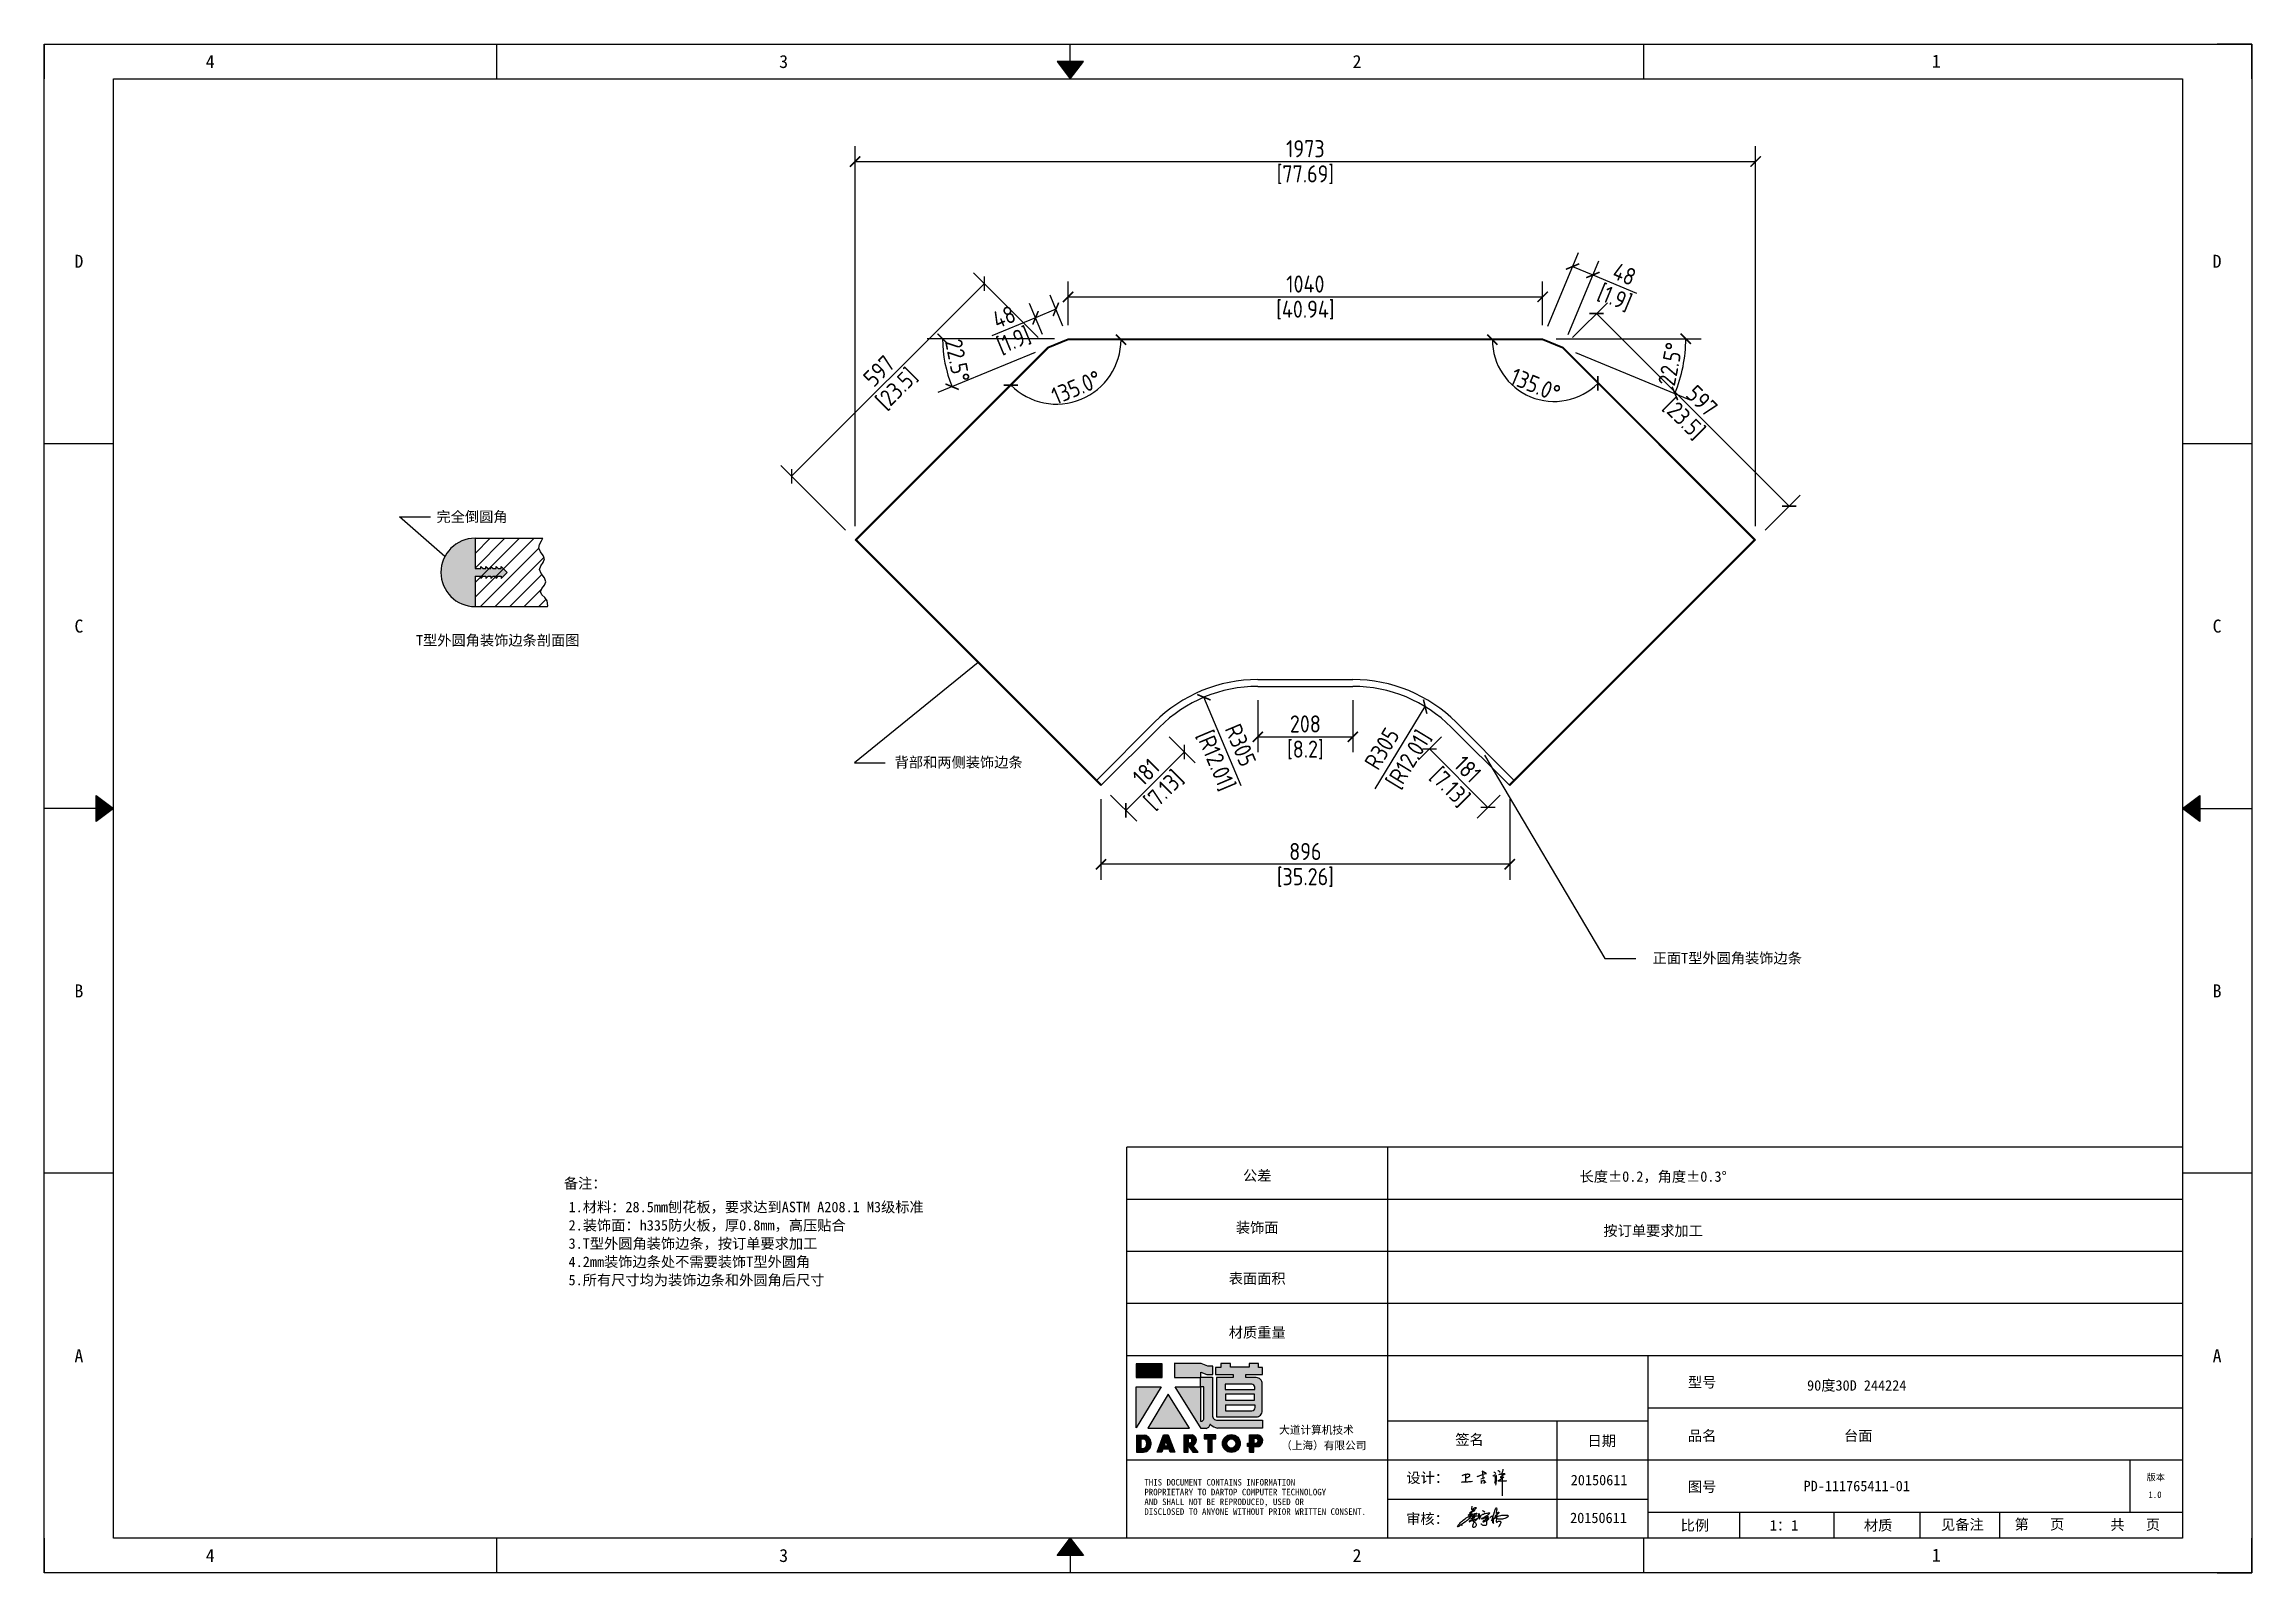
# Model space of a CAD drawing. Header units: inches. Extents: x 777 to 31414, y -57949 to 2393.
# Drawn here: x 24548 to 29386, y -51797 to -48447 of the extents above; entities that cross this region are included whole.
import ezdxf
from ezdxf.enums import TextEntityAlignment as Align

# ---------------------------------------------------------------- set-up
doc = ezdxf.new("R2010")
doc.units = ezdxf.units.IN
doc.header["$LTSCALE"] = 0.605
doc.header["$MEASUREMENT"] = 0
doc.header["$PDMODE"] = 3
doc.header["$PDSIZE"] = 0.25
doc.linetypes.add('DOT', pattern=[0.2, 0.1, -0.1])
doc.layers.get('0').update_dxf_attribs({"linetype": 'CONTINUOUS'})
doc.layers.get('Defpoints').update_dxf_attribs({"linetype": 'CONTINUOUS'})
for name, color, linetype in [('02-05848-001_DXF_HATCHING', 7, 'CONTINUOUS'), ('02-05848-001_DXF_TEXT', 7, 'CONTINUOUS'), ('4', 7, 'CONTINUOUS'), ('print', 30, 'CONTINUOUS')]:
    doc.layers.add(name, color=color, linetype=linetype)
doc.layers.add('dim', color=2, linetype='CONTINUOUS', lineweight=9)
doc.styles.add('Dartop', font='')
doc.styles.add('Dartop Text Style', font='gbenor.shx', dxfattribs={"bigfont": 'gbcbig.shx'})
doc.styles.add('hzHT', font='simhei.ttf')
doc.styles.get("Standard").update_dxf_attribs({"font": 'txt', "width": 0.7})
doc.styles.get('Dartop').set_extended_font_data('FangSong_GB2312')
doc.dimstyles.new('Dartop DIM Style', dxfattribs={"dimscale": 15, "dimtxt": 2.5, "dimasz": 1.5, "dimexe": 2.25, "dimexo": 2, "dimtad": 1, "dimdec": 0, "dimdsep": 46, "dimtxsty": 'Dartop Text Style', "dimblk": 'ARCHTICK', "dimcen": 0.09, "dimadec": 1, "dimazin": 0, "dimtfac": 1, "dimtdec": 0, "dimtofl": 0, "dimtmove": 0, "dimatfit": 3, "dimfxl": 0, "dimtolj": 1, "dimtzin": 0, "dimarcsym": 0})
doc.dimstyles.get("Standard").update_dxf_attribs({"dimtxt": 0.1, "dimasz": 0.125, "dimexe": 0.18, "dimexo": 0.0625, "dimgap": 0.09, "dimtad": 0, "dimtih": 1, "dimtoh": 1, "dimdec": 3, "dimzin": 4, "dimdsep": 46, "dimtxsty": 'Standard', "dimblk": '_FILLED', "dimblk1": '_FILLED', "dimblk2": '_FILLED', "dimcen": 0.09, "dimadec": 0, "dimazin": 0, "dimtol": 1, "dimtp": 0.008, "dimtm": 0.008, "dimtfac": 1, "dimtdec": 3, "dimtofl": 0, "dimtmove": 0, "dimatfit": 3, "dimldrblk": '_FILLED', "dimfxl": 0, "dimtolj": 1, "dimtzin": 4, "dimarcsym": 0})

msp = doc.modelspace()

# ---------------------------------------------------------------- texts
at = {"color": 0}
for s, height, style, p in [('4', 28.55, 'Dartop', (24912.21, -48485.2)), ('3', 28.55, 'Dartop', (26168.6, -48485.2)), ('2', 28.55, 'Dartop', (27424.98, -48485.2)), ('1', 28.55, 'Dartop', (28694.38, -48484.29)), ('D', 28.55, 'Dartop', (24624.46, -48923.03)), ('D', 28.55, 'Dartop', (29309.55, -48923.03)), ('C', 28.55, 'Dartop', (24624.46, -49722.54)), ('C', 28.55, 'Dartop', (29309.55, -49722.54)), ('T型外圆角装饰边条剖面图', 22.8433, 'hzHT', (25542.14, -49753.55)), ('B', 28.55, 'Dartop', (24624.46, -50522.06)), ('B', 28.55, 'Dartop', (29309.55, -50522.06)), ('备注：', 22.843, 'hzHT', (25733.8, -50943.71)), ('公差', 22.843, 'hzHT', (27206.31, -50926.83)), ('长度%%P0.2，角度%%P0.3%%D', 22.8433, 'hzHT', (28073.87, -50928.89)), ('1.材料：28.5mm刨花板，要求达到ASTM A208.1 M3级标准', 22.8433, 'hzHT', (26086.48, -50995.7)), ('2.装饰面：h335防火板，厚0.8mm，高压贴合           ', 22.8433, 'hzHT', (26086.48, -51035.7)), ('装饰面', 22.843, 'hzHT', (27206.31, -51040.7)), ('按订单要求加工', 22.843, 'hzHT', (28073.87, -51047.67)), ('3.T型外圆角装饰边条，按订单要求加工               ', 22.8433, 'hzHT', (26086.48, -51075.7)), ('4.2mm装饰边条处不需要装饰T型外圆角                ', 22.8433, 'hzHT', (26086.48, -51115.7)), ('5.所有尺寸均为装饰边条和外圆角后尺寸              ', 22.8433, 'hzHT', (26086.48, -51155.7)), ('表面面积', 22.843, 'hzHT', (27206.31, -51152.38)), ('材质重量', 22.843, 'hzHT', (27206.31, -51270.63)), ('A', 28.55, 'Dartop', (24624.46, -51321.58)), ('A', 28.55, 'Dartop', (29309.55, -51321.58)), ('型号', 22.843, 'hzHT', (28181.21, -51379.68)), ('90度30D 244224', 22.8433, 'hzHT', (28519.96, -51386.69)), ('签名', 22.843, 'hzHT', (27671.46, -51505.32)), ('日期', 22.843, 'hzHT', (27961.32, -51508.13)), ('品名', 22.843, 'hzHT', (28181.21, -51496.95)), ('台面', 22.843, 'hzHT', (28523.15, -51496.95)), ('20150611', 22.843, 'hzHT', (27955.46, -51594.01)), ('图号', 22.843, 'hzHT', (28181.21, -51608.61)), ('PD-111765411-01', 22.8433, 'hzHT', (28519.96, -51607.11)), ('版本', 14.277, 'hzHT', (29175.2, -51587.91)), ('1.0', 14.277, 'Dartop', (29173.48, -51626.07)), ('20150611', 22.843, 'hzHT', (27954.09, -51676.9)), ('比例', 22.843, 'hzHT', (28165.28, -51693.38)), ('1：1', 22.843, 'hzHT', (28360.56, -51693.38)), ('材质', 22.843, 'hzHT', (28566.9, -51693.38)), ('见备注', 22.843, 'hzHT', (28751.43, -51691.7)), ('第   页', 22.843, 'hzHT', (28920.27, -51691.01)), ('共   页', 22.843, 'hzHT', (29130.11, -51691.84)), ('4', 28.55, 'Dartop', (24912.21, -51759.41)), ('3', 28.55, 'Dartop', (26168.6, -51759.41)), ('2', 28.55, 'Dartop', (27424.98, -51759.41)), ('1', 28.55, 'Dartop', (28694.38, -51758.5))]:
    msp.add_text(s, height=height, dxfattribs=dict(at, style=style)).set_placement(p, align=Align.MIDDLE_CENTER)
at = {"color": 0, "style": 'hzHT'}
for s, height, p in [('THIS DOCUMENT CONTAINS INFORMATION', 14.2771, (26959.07, -51606.12)), ('PROPRIETARY TO DARTOP COMPUTER TECHNOLOGY', 14.2771, (26959.07, -51627.53)), ('设计：', 22.843, (27533.08, -51600.49)), ('AND SHALL NOT BE REPRODUCED, USED OR', 14.2771, (26959.07, -51648.95)), ('DISCLOSED TO ANYONE WITHOUT PRIOR WRITTEN CONSENT.', 14.2771, (26959.07, -51670.36)), ('审核：', 22.843, (27532.74, -51690.45))]:
    msp.add_text(s, height=height, dxfattribs=at).set_placement(p)
at = {"layer": '4', "color": 0, "style": 'hzHT'}
for s, p in [('大道计算机技术', (27254.36, -51492.72)), ('（上海）有限公司', (27258.67, -51526.86))]:
    msp.add_text(s, height=17.132, dxfattribs=at).set_placement(p)
at = {"layer": 'dim', "color": 0, "style": 'hzHT'}
for s, height, p in [('完全倒圆角', 22.843, (25485.82, -49482.81)), ('背部和两侧装饰边条', 22.843, (26552.13, -50020.92)), ('正面T型外圆角装饰边条', 22.8433, (28236.32, -50450.14))]:
    msp.add_text(s, height=height, dxfattribs=at).set_placement(p, align=Align.MIDDLE_CENTER)

# ---------------------------------------------------------------- blocks, each defined once
blk = doc.blocks.new('_FILLED')
at = {"color": 0, "linetype": 'ByBlock'}
blk.add_solid([(0, 0), (-1, 0.16), (-1, -0.16)], dxfattribs=at)
blk = doc.blocks.new('*U150')
at = {"color": 254, "linetype": 'Continuous', "extrusion": (0, 0, -1)}
for points in [[(-17, 0.333), (-16.812, 0.25), (-17, 0.5)], [(-17, 0.333), (-17.188, 0.25), (-16.812, 0.25)], [(-17, 0.333), (-17, 0.5), (-17.188, 0.25)]]:
    blk.add_solid(points, dxfattribs=at)
blk = doc.blocks.new('*U149')
at = {"color": 254, "linetype": 'Continuous', "extrusion": (0, 0, -1)}
for points in [[(-33.167, 11), (-33, 11), (-33.25, 11.188)], [(-33.167, 11), (-33.25, 11.188), (-33.25, 10.812)], [(-33.167, 11), (-33.25, 10.812), (-33, 11)]]:
    blk.add_solid(points, dxfattribs=at)
blk = doc.blocks.new('*U151')
at = {"color": 254, "linetype": 'Continuous'}
for points in [[(17, 21.667), (17.188, 21.75), (16.812, 21.75)], [(17, 21.667), (16.812, 21.75), (17, 21.5)], [(17, 21.667), (17, 21.5), (17.188, 21.75)]]:
    blk.add_solid(points, dxfattribs=at)
blk = doc.blocks.new('*U148')
at = {"color": 254, "linetype": 'Continuous', "extrusion": (0, 0, -1)}
for points in [[(-0.833, 11), (-0.75, 10.812), (-0.75, 11.188)], [(-0.833, 11), (-0.75, 11.188), (-1, 11)], [(-0.833, 11), (-1, 11), (-0.75, 10.812)]]:
    blk.add_solid(points, dxfattribs=at)
blk = doc.blocks.new('dadao')
for p, q in [((48, 19.2), (44.9, 10.4)), ((44.9, 10.4), (51.2, 10.4)), ((51.2, 10.4), (48, 19.2))]:
    blk.add_line(p, q)
for points in [[(41.8, 121.6), (41.8, 143.7), (-0.4, 143.7), (-0.4, 121.6), (41.8, 121.6)], [(104.8, 122), (104.8, 130.3), (114.1, 126.3), (124.2, 126.3), (124.2, 139.6), (115.9, 139.6), (105.1, 143.9), (61.5, 143.9)], [(61.7, 144), (61.7, 121.3), (103.9, 121.3)], [(113.4, 38.7), (105.1, 38.7), (63, 106.5), (103.9, 106.5), (103.9, 120.9), (103.9, 121.3)], [(109.7, 53.6), (109.7, 106.2), (104.3, 106.2), (104.3, 50.4), (106.6, 50.4)], [(144.6, 94.4), (144.6, 84.8), (192, 84.8), (192, 94.1), (144.9, 94.1)], [(120.2, 45), (119.5, 45), (119.5, 44.6)], [(0, 28), (0, 0), (11.8, 0)], [(0.1, 28), (14, 28)], [(7.1, 21.8), (7.1, 6.1), (12, 6.1)], [(7.1, 21.8), (11.4, 21.8)], [(76.8, 28.2), (76.8, 0), (84.1, 0), (84.1, 11.1), (91.6, -0.1), (100.3, -0.1), (91.7, 11.1)], [(76.8, 28.2), (90.6, 28.2)], [(84, 22.7), (84, 15.3), (87.2, 15.3)], [(84, 22.7), (87.3, 22.7)], [(183.7, 0), (183.7, 9.6), (180.6, 9.6), (180.6, 14.9), (183.8, 14.9), (183.8, 28.1), (196.1, 28.1), (196.5, 28.1)], [(183.7, 0), (190.9, 0), (190.9, 9.6), (198.8, 9.6)], [(194.9, 22.3), (190.8, 22.3), (190.8, 15), (194.4, 15)]]:
    blk.add_lwpolyline(points)
blk.add_lwpolyline([(137.1, 144.2), (137.1, 137.9), (128.3, 137.9), (128.3, 126.5), (157.3, 126.5), (157.3, 121.5), (130.3, 121.5), (130.3, 57.5), (194.4, 57.5, 0.414214), (204.4, 67.5), (204.4, 111.3, 0.414214), (194.4, 121.3), (177.5, 121.3), (177.5, 126.3), (204.7, 126.3), (204.7, 137.7), (198.2, 137.7), (198.2, 143.9), (183.3, 143.9), (183.3, 138), (153, 138), (153, 144.2), (137.1, 144.2)], format="xyb", close=True)
for points in [[(104.8, 122), (123.4, 122), (123.4, 60, 0.414214), (131.4, 52), (204.8, 52), (204.8, 39.1), (131.7, 39.1)], [(144.3, 110.8), (144.3, 101.8), (192.3, 101.8), (192.3, 105.5, 0.414214), (187.3, 110.5), (144.3, 110.5)], [(144.6, 77), (144.6, 67.5), (187.6, 67.5, 0.414214), (192.6, 72.5), (192.6, 76.4), (144.6, 76.4)]]:
    blk.add_lwpolyline(points, format="xyb")
for points in [[(-0.3, 106.2), (40.4, 106.2), (-0.3, 39.7), (-0.3, 106.2)], [(51.7, 94.1), (18.4, 39.3), (86.2, 39.3)], [(43.8, 28.2), (51.8, 28.2), (62.6, -0.1), (55, -0.1), (53.2, 5), (42.9, 5), (41.1, 0), (33.6, 0)], [(110, 28.1), (110, 21.9), (116, 21.9), (116, -0.1), (123.2, -0.1), (123.2, 22), (129.2, 22), (129.2, 28.1), (110, 28.1)]]:
    blk.add_lwpolyline(points, close=True)
for radius in [14.5, 7.44]:
    blk.add_circle((154.2, 14.2), radius)
for centre, radius, start, end in [((99.2, 60.7), 12.6, 305.6399, 325.969), ((111.6, 46.7), 8.19, 282.9811, 347.6627), ((136, 61.7), 22.9, 226.7358, 259.3209), ((8.5, 13.9), 8.49, 294.2143, 69.7177), ((9.6, 14.2), 14.4, 278.6604, 72.3203), ((86.4, 19), 3.8, 282.527, 76.7196), ((88.6, 19.4), 8.95, 290.6073, 77.2124), ((193.7, 18.7), 3.8, 280.9891, 72.5513), ((195.7, 18.6), 9.51, 288.8959, 85.2442)]:
    blk.add_arc(centre, radius, start, end)
blk = doc.blocks.new('h')
for p, q in [((20768.1, -2360.9), (20773, -2359.1)), ((20769.5, -2366.9), (20769.8, -2370.6)), ((20769.8, -2370.6), (20770.9, -2378)), ((20770.9, -2378), (20771.5, -2370.6)), ((20772.4, -2369.3), (20774.9, -2367.8)), ((20773, -2359.1), (20784.1, -2355.2)), ((20773.3, -2331.8), (20775.3, -2338.7)), ((20789.1, -2340.9), (20773.5, -2331.9)), ((20775.3, -2338.7), (20775.6, -2351.2)), ((20775.6, -2351.2), (20775.5, -2357.3)), ((20782.2, -2369.2), (20780, -2377.1)), ((20780, -2377.1), (20788.3, -2371.3)), ((20780.1, -2366.4), (20780.8, -2366.4)), ((20781.9, -2367.4), (20782.2, -2369.2)), ((20845.7, -2343.5), (20848.4, -2353)), ((20848.9, -2370.3), (20847.9, -2424)), ((20848.4, -2353), (20848.9, -2370.3))]:
    blk.add_line(p, q)
for points in [[(20696.6, -2372.4, 0.002073), (20710.6, -2371.9, 0.016137), (20719.6, -2371.3, 0.008314), (20736.9, -2369.3)], [(20699.1, -2348.2, -0.029745), (20704.6, -2345.4, -0.046842), (20708.4, -2344.2, -0.00919), (20714.3, -2343, -0.018517), (20717.2, -2342.5, -0.037841), (20720.3, -2342.4, -0.039541), (20723.2, -2342.8, -0.149785), (20726, -2344.3, -0.204935), (20726.9, -2346.6, -0.074872), (20726.5, -2348.3, -0.061615), (20725.6, -2350.3, -0.034204), (20723.8, -2352.6, -0.045776), (20722.3, -2354.1, -0.054985), (20720.4, -2355.3, -0.036348), (20717.3, -2356.5, -0.067752), (20715.7, -2356.8, -0.043553), (20713.2, -2356.7)], [(20755, -2351.9, -0.024077), (20759.9, -2350.1, -0.013147), (20768.7, -2346.5, -0.00522), (20775.4, -2344.1, -0.018517), (20777.3, -2343.4, -0.008274), (20786.3, -2341, -0.039541), (20788.3, -2340.8, -0.079216), (20789.4, -2341, -0.204935)], [(20813.5, -2350.1, 0.007348), (20815.9, -2348.7, 0.008421), (20818, -2347.3, 0.009459), (20819.7, -2346.2, -0.016325), (20820.7, -2345.5, -0.173771), (20821.8, -2345.3, -0.085159), (20823.9, -2346, -0.125883), (20826, -2347.9, -0.160659), (20826.6, -2350.1, -0.010447), (20826.5, -2352.3, -0.008247), (20826.2, -2355.1, -0.002698), (20825.3, -2374, 0.001562), (20823.9, -2383.7, 0.016137)], [(20816.8, -2335, -0.053561), (20819.6, -2336.1, -0.075272), (20821.3, -2337.3, -0.005295), (20822.5, -2338.5, -0.009337), (20823.1, -2339.1, -0.026146), (20823.7, -2339.8, -0.016644), (20824.5, -2340.9)], [(20832.1, -2329.2, -0.053561), (20834.9, -2330.3, -0.075272), (20836.7, -2331.5, -0.005295), (20837.8, -2332.6, -0.009337), (20838.5, -2333.3, -0.026146), (20839, -2334, -0.016644), (20839.8, -2335.1)], [(20836, -2343.7, -0.02797), (20842.1, -2342.6, -0.048868), (20845.6, -2342.2, -0.00919), (20851.1, -2341.4, -0.018517), (20853.9, -2341.1, -0.037841), (20856.7, -2341.2, -0.039541), (20859.4, -2341.6, -0.018282), (20840.6, -2354.7, -0.000937)], [(20847.6, -2340.2, 0.021784), (20849.6, -2335.9, 0.028296), (20850.8, -2332.4, 0.008136), (20851.9, -2328.2, 0.028913), (20852.2, -2327, 0.08193), (20852.1, -2325.9, 0.075058), (20851.7, -2324.7, 0.275043)]]:
    blk.add_lwpolyline(points, format="xyb")
for points in [[(20711.3, -2343.5), (20711.3, -2343.5), (20711.5, -2355.8), (20710.7, -2368), (20710.6, -2371.9)], [(20821.5, -2350.6), (20822.4, -2359.2), (20822.2, -2364.9), (20821.7, -2369), (20821.3, -2376.3), (20823.6, -2368.5), (20827.2, -2366.3), (20829.5, -2366.3)], [(20840.6, -2354.7), (20850, -2354.7), (20855, -2354.3), (20845.9, -2361.1), (20840.5, -2364), (20833, -2367.5), (20863.2, -2367.4), (20865.9, -2367.3)]]:
    blk.add_lwpolyline(points)
for centre, radius, start, end in [((20773.7, -2371.2), 2.3, 121.9907, 163.60158), ((20787.5, -2406), 40.3, 100.61827, 108.24823), ((20780.8, -2367.6), 1.15, 9.4675, 90)]:
    blk.add_arc(centre, radius, start, end)
blk = doc.blocks.new('CAIYUQIANG')
for p, q in [((27651.9, -25059.4), (27654.7, -25057.2)), ((27654.7, -25057.2), (27656.5, -25055.9)), ((27656.5, -25055.9), (27658.3, -25054.6)), ((27658.3, -25054.6), (27659.6, -25053.7)), ((27659.6, -25053.7), (27662.2, -25052.1)), ((27663.6, -25056.9), (27660.6, -25059.8)), ((27662.2, -25052.1), (27664.9, -25050.5)), ((27662.9, -25048.8), (27669.7, -25045.8)), ((27663.2, -25048.6), (27662.9, -25048.8)), ((27663.6, -25048.1), (27663.2, -25048.6)), ((27665.3, -25046.6), (27663.6, -25048.1)), ((27666.3, -25053.5), (27663.6, -25056.9)), ((27664.9, -25050.5), (27668.5, -25048.7)), ((27667.4, -25044.9), (27665.3, -25046.6)), ((27675.7, -25037.4), (27665.9, -25043)), ((27665.9, -25043), (27677.3, -25038.1)), ((27668.2, -25051.4), (27666.3, -25053.5)), ((27670.6, -25042.2), (27667.4, -25044.9)), ((27670.9, -25048.6), (27668.2, -25051.4)), ((27668.5, -25048.7), (27673.6, -25046.3)), ((27668.6, -25056), (27674.9, -25053.6)), ((27672.1, -25054.2), (27668.6, -25056)), ((27670.4, -25028.6), (27669.5, -25034.5)), ((27669.5, -25034.5), (27670.5, -25036.5)), ((27669.7, -25045.8), (27671.3, -25045.2)), ((27672, -25057.1), (27670.3, -25058.4)), ((27670.5, -25036.5), (27674.7, -25033.4)), ((27677.3, -25038.1), (27670.6, -25042.2)), ((27671.5, -25047.3), (27670.9, -25048.6)), ((27671.2, -25051), (27679.4, -25049.8)), ((27674.1, -25050.1), (27671.2, -25051)), ((27671.3, -25045.2), (27672.1, -25045.7)), ((27672.1, -25046.2), (27671.5, -25047.3)), ((27673.8, -25055.8), (27672, -25057.1)), ((27672.1, -25045.7), (27672.1, -25046.2)), ((27675.9, -25052.3), (27672.1, -25054.2)), ((27673.6, -25046.3), (27677.4, -25044.5)), ((27676.2, -25054), (27673.8, -25055.8)), ((27676.5, -25048.8), (27674.1, -25050.1)), ((27674.7, -25033.4), (27678, -25031.9)), ((27674.9, -25053.6), (27676.8, -25053.2)), ((27675.5, -25058), (27677.9, -25056.9)), ((27679.9, -25033), (27675.7, -25037.4)), ((27678.6, -25051.7), (27675.9, -25052.3)), ((27677.2, -25053.4), (27676.2, -25054)), ((27679.1, -25047.4), (27676.5, -25048.8)), ((27676.8, -25053.2), (27677.2, -25053.4)), ((27677.4, -25044.5), (27680, -25043.8)), ((27677.9, -25056.9), (27680, -25056.9)), ((27678, -25031.9), (27679.7, -25031.6)), ((27683.3, -25050.5), (27678.6, -25051.7)), ((27680, -25057.5), (27679, -25057.7)), ((27680.6, -25045.9), (27679.1, -25047.4)), ((27679.4, -25049.8), (27681.5, -25049.6)), ((27679.7, -25031.6), (27680.1, -25032.2)), ((27680.1, -25032.2), (27679.9, -25033)), ((27680, -25043.8), (27681.2, -25043.8)), ((27680, -25056.9), (27680.5, -25057.1)), ((27680.5, -25057.1), (27680, -25057.5)), ((27681.2, -25044.7), (27680.6, -25045.9)), ((27680.6, -25058.4), (27681.3, -25057.6)), ((27681.2, -25043.8), (27681.2, -25044.7)), ((27681.3, -25057.6), (27682.9, -25055.7)), ((27681.5, -25049.6), (27682.7, -25049.7)), ((27682.7, -25049.7), (27683.3, -25050.5)), ((27682.9, -25055.7), (27683.9, -25054.7)), ((27683.9, -25054.7), (27684.6, -25054)), ((27684.6, -25054), (27685.6, -25053.1)), ((27685.6, -25053.1), (27686, -25048.7)), ((27686, -25048.7), (27686.1, -25046.8)), ((27686.1, -25046.8), (27686.2, -25045.4)), ((27686.2, -25045.4), (27686.3, -25045)), ((27686.3, -25045), (27686.6, -25045)), ((27686.6, -25045), (27686.7, -25045.1)), ((27686.7, -25045.1), (27686.9, -25049.2)), ((27686.9, -25049.2), (27686.9, -25051.7)), ((27686.9, -25051.7), (27686.9, -25054.8)), ((27686.9, -25054.8), (27686.9, -25055.8)), ((27686.9, -25055.8), (27687, -25056.5)), ((27687, -25056.5), (27687.2, -25056.9)), ((27687.2, -25056.9), (27687.5, -25056.9)), ((27687.5, -25056.9), (27687.8, -25056.5)), ((27687.8, -25056.5), (27688, -25055.9)), ((27688, -25055.9), (27688.6, -25054.6)), ((27688.6, -25054.6), (27689.1, -25053.3)), ((27689.1, -25053.3), (27689.5, -25052.1)), ((27689.5, -25052.1), (27690.2, -25050.1)), ((27690.2, -25050.1), (27690.5, -25049.4)), ((27690.5, -25049.4), (27691.2, -25048.7)), ((27691.2, -25048.7), (27693.8, -25046.9)), ((27692.5, -25055.7), (27691.9, -25055.8)), ((27691.9, -25055.8), (27691.9, -25056.2)), ((27691.9, -25056.2), (27693.4, -25056.2)), ((27693.9, -25055.2), (27692.5, -25055.7)), ((27693.4, -25056.2), (27695.2, -25055.9)), ((27693.8, -25046.9), (27694.7, -25046.4)), ((27697.3, -25053.7), (27693.9, -25055.2)), ((27694.7, -25046.4), (27695.8, -25045.9)), ((27695.2, -25055.9), (27696.4, -25055.5)), ((27695.8, -25045.9), (27698.2, -25045)), ((27696.4, -25055.5), (27698.6, -25054.5)), ((27700.1, -25052.2), (27697.3, -25053.7)), ((27700.7, -25057.4), (27698, -25059.9)), ((27698.2, -25045), (27699.9, -25044.7)), ((27698.6, -25054.5), (27700.1, -25053.8)), ((27699.9, -25044.7), (27702.8, -25044)), ((27703.1, -25050.1), (27700.1, -25052.2)), ((27700.1, -25053.8), (27701.4, -25053.2)), ((27703.2, -25055.4), (27700.7, -25057.4)), ((27701.4, -25053.2), (27703, -25052.5)), ((27702.8, -25044), (27704.8, -25043.7)), ((27703, -25052.5), (27704.6, -25051.8)), ((27705.3, -25048.2), (27703.1, -25050.1)), ((27705.1, -25053.8), (27703.2, -25055.4)), ((27703.9, -25057), (27703.5, -25058.1)), ((27704.3, -25056.3), (27703.9, -25057)), ((27704.9, -25055.3), (27704.3, -25056.3)), ((27704.6, -25051.8), (27705.9, -25051.1)), ((27704.8, -25043.7), (27707, -25043.4)), ((27705.1, -25055), (27704.9, -25055.3)), ((27706, -25052.8), (27705.1, -25053.8)), ((27706.3, -25055), (27705.1, -25055)), ((27708, -25045.9), (27705.3, -25048.2)), ((27705.9, -25051.1), (27706.4, -25051.1)), ((27706.6, -25051.6), (27706, -25052.8)), ((27706.8, -25055.3), (27706.3, -25055)), ((27706.4, -25051.1), (27706.6, -25051.6)), ((27706.4, -25057.7), (27707.4, -25057)), ((27707.5, -25055.8), (27706.8, -25055.3)), ((27707, -25043.4), (27708, -25043.4)), ((27707.4, -25057), (27707.8, -25056.8)), ((27707.8, -25056.8), (27707.5, -25055.8)), ((27708, -25043.4), (27709, -25043.5)), ((27710.1, -25044), (27708, -25045.9)), ((27709, -25043.5), (27709.7, -25043.8)), ((27709.7, -25043.8), (27710.1, -25044)), ((27710, -25054.2), (27711.2, -25052.7)), ((27711.2, -25052.7), (27712.6, -25051.4)), ((27712.6, -25051.4), (27713.4, -25050.9)), ((27713.4, -25050.9), (27714.2, -25050.8)), ((27714.2, -25050.8), (27715, -25050.8)), ((27715, -25056.9), (27714.3, -25058.6)), ((27715, -25050.8), (27715.4, -25050.8)), ((27715.5, -25055.4), (27715, -25056.9)), ((27715.4, -25050.8), (27715.6, -25051)), ((27715.9, -25053.9), (27715.5, -25055.4)), ((27715.6, -25051), (27715.8, -25051.2)), ((27715.8, -25051.2), (27715.9, -25051.2)), ((27715.9, -25051.2), (27716, -25051.4)), ((27716, -25053.3), (27715.9, -25053.9)), ((27716, -25051.4), (27716, -25051.4)), ((27716, -25051.4), (27716, -25051.5)), ((27716, -25051.5), (27716.1, -25051.6)), ((27716.1, -25052.4), (27716, -25053.3)), ((27716.1, -25051.6), (27716.1, -25051.8)), ((27716.1, -25051.8), (27716.1, -25052.4)), ((27717.1, -25058.6), (27717.2, -25057.5)), ((27717.2, -25057.5), (27717.7, -25052.4)), ((27717.7, -25050), (27718.5, -25046)), ((27717.7, -25052.4), (27717.7, -25050)), ((27718.5, -25046), (27720.2, -25040.9)), ((27719, -25056.7), (27720.6, -25055.2)), ((27719, -25056.7), (27720.6, -25055.4)), ((27720.6, -25055.4), (27719, -25056.7)), ((27719.4, -25056.1), (27719, -25056.7)), ((27720.3, -25054.8), (27719.4, -25056.1)), ((27720.2, -25040.9), (27720.7, -25039.5)), ((27721, -25053.7), (27720.3, -25054.8)), ((27720.6, -25055.2), (27721.9, -25054.1)), ((27720.7, -25039.5), (27721.2, -25038)), ((27722.6, -25051.2), (27721, -25053.7)), ((27721.2, -25038), (27721.6, -25036.6)), ((27721.6, -25036.6), (27722.4, -25034.9)), ((27721.8, -25052.4), (27722.1, -25051.2)), ((27721.9, -25054.1), (27721.8, -25052.4)), ((27721.9, -25054.1), (27723.5, -25052.8)), ((27722.2, -25054.5), (27721.9, -25054.1)), ((27722.1, -25051.2), (27722.6, -25049.3)), ((27723.2, -25055.7), (27722.2, -25054.5)), ((27722.4, -25034.9), (27723.3, -25033.3)), ((27722.6, -25049.3), (27723.4, -25048.2)), ((27723.9, -25049.1), (27722.6, -25051.2)), ((27725.1, -25056.1), (27723.2, -25055.7)), ((27723.3, -25033.3), (27723.8, -25032.7)), ((27723.4, -25048.2), (27724, -25048.2)), ((27723.5, -25052.8), (27725.7, -25051.8)), ((27723.8, -25032.7), (27724.4, -25032.7)), ((27724.9, -25047.9), (27723.9, -25049.1)), ((27724.2, -25041.9), (27724, -25042.9)), ((27724, -25042.9), (27724, -25043.8)), ((27724, -25043.8), (27724.5, -25044.5)), ((27724, -25048.2), (27725, -25049.3)), ((27724.3, -25057.3), (27724.1, -25059.8)), ((27724.7, -25038.7), (27724.2, -25041.9)), ((27724.8, -25054.3), (27724.3, -25057.3)), ((27724.3, -25057.3), (27724.3, -25057.3)), ((27724.4, -25032.7), (27724.8, -25033.4)), ((27724.5, -25044.5), (27724.9, -25044.1)), ((27726, -25051.7), (27724.6, -25052.3)), ((27724.6, -25052.3), (27724.8, -25054.3)), ((27724.9, -25037.3), (27724.7, -25038.7)), ((27724.8, -25033.4), (27725.1, -25034.5)), ((27725.1, -25035.4), (27724.9, -25037.3)), ((27724.9, -25044.1), (27726.2, -25043.2)), ((27726.1, -25047), (27724.9, -25047.9)), ((27725, -25049.3), (27726, -25051.7)), ((27725.1, -25034.5), (27725.1, -25035.4)), ((27728.6, -25056.9), (27725.1, -25056.1)), ((27725.7, -25051.8), (27728.1, -25050.8)), ((27727.7, -25045.8), (27726.1, -25047)), ((27726.2, -25043.2), (27727.3, -25042.5)), ((27727.3, -25042.5), (27728.7, -25041.6)), ((27728.8, -25044.9), (27727.7, -25045.8)), ((27728.1, -25050.8), (27730.4, -25049.9)), ((27731.5, -25056.9), (27728.6, -25056.9)), ((27728.7, -25041.6), (27729.4, -25041.6)), ((27729.8, -25043.2), (27728.8, -25044.9)), ((27729.4, -25041.6), (27729.8, -25042.2)), ((27729.8, -25042.2), (27729.8, -25043.2)), ((27730.4, -25049.9), (27734.3, -25049)), ((27734.6, -25056.9), (27731.5, -25056.9)), ((27734.3, -25049), (27736.4, -25048.5)), ((27736.4, -25056.9), (27734.6, -25056.9)), ((27736.4, -25048.5), (27738, -25048.5)), ((27737.5, -25056.9), (27736.4, -25056.9)), ((27739.9, -25056.2), (27737.5, -25056.9)), ((27738, -25048.5), (27741.4, -25048.2)), ((27742.8, -25055.5), (27739.9, -25056.2)), ((27741.4, -25048.2), (27743.3, -25048.1)), ((27745.3, -25054.8), (27742.8, -25055.5)), ((27743.3, -25048.1), (27745.9, -25048.1)), ((27747, -25053.9), (27745.3, -25054.8)), ((27745.9, -25048.1), (27747.9, -25048.3)), ((27749, -25052.8), (27747, -25053.9)), ((27747.9, -25048.3), (27749.6, -25048.7)), ((27749.8, -25051.7), (27749, -25052.8)), ((27749.6, -25048.7), (27750.5, -25049.8)), ((27750.6, -25050.8), (27749.8, -25051.7)), ((27750.5, -25049.8), (27750.6, -25050.8)), ((27639.2, -25074.1), (27639.8, -25072.4)), ((27640.1, -25074.1), (27639.2, -25074.1)), ((27639.8, -25072.4), (27641, -25070.5)), ((27641.8, -25073.4), (27640.1, -25074.1)), ((27641, -25070.5), (27642.4, -25068.7)), ((27643.4, -25072.1), (27641.8, -25073.4)), ((27642.4, -25068.7), (27644.1, -25066.6)), ((27645.7, -25070.6), (27643.4, -25072.1)), ((27644.1, -25066.6), (27646.1, -25064.4)), ((27649.4, -25068), (27645.7, -25070.6)), ((27646.1, -25064.4), (27648.2, -25062.5)), ((27648.2, -25062.5), (27649.9, -25061)), ((27653.3, -25065.6), (27649.4, -25068)), ((27649.9, -25061), (27651.9, -25059.4)), ((27656.6, -25063.3), (27653.3, -25065.6)), ((27659.8, -25060.4), (27656.6, -25063.3)), ((27660.6, -25059.8), (27659.8, -25060.4)), ((27667.5, -25060.4), (27664.9, -25062)), ((27664.9, -25062.9), (27667.7, -25061.6)), ((27664.9, -25062), (27664.9, -25062.9)), ((27670.3, -25058.4), (27667.5, -25060.4)), ((27667.7, -25061.6), (27670.5, -25060.2)), ((27670.5, -25060.2), (27673.3, -25059)), ((27672.5, -25060.1), (27671.9, -25060.4)), ((27671.9, -25060.4), (27674.3, -25061.5)), ((27673.8, -25059.6), (27672.5, -25060.1)), ((27672.7, -25072.4), (27673.6, -25068.9)), ((27672.7, -25073.7), (27672.7, -25072.4)), ((27672.9, -25074.4), (27672.7, -25073.7)), ((27673.5, -25075.1), (27672.9, -25074.4)), ((27673.3, -25059), (27675.5, -25058)), ((27674.1, -25075.4), (27673.5, -25075.1)), ((27673.6, -25068.9), (27674.3, -25066.8)), ((27675.2, -25059.1), (27673.8, -25059.6)), ((27675, -25075.4), (27674.1, -25075.4)), ((27674.3, -25061.5), (27677.2, -25063.7)), ((27674.3, -25066.8), (27675.3, -25065)), ((27676.4, -25074.9), (27675, -25075.4)), ((27677.8, -25058), (27675.2, -25059.1)), ((27675.3, -25065), (27676.4, -25063.4)), ((27676.4, -25063.4), (27677.5, -25061.9)), ((27677.2, -25074.4), (27676.4, -25074.9)), ((27677.2, -25063.7), (27678.8, -25065.4)), ((27678.3, -25073.5), (27677.2, -25074.4)), ((27677.5, -25061.9), (27679.6, -25059.6)), ((27679, -25057.7), (27677.8, -25058)), ((27679.1, -25072.5), (27678.3, -25073.5)), ((27678.8, -25065.4), (27679.4, -25066.6)), ((27679.8, -25071), (27679.1, -25072.5)), ((27679.4, -25066.6), (27679.9, -25067.9)), ((27679.6, -25059.6), (27680.6, -25058.4)), ((27680, -25070), (27679.8, -25071)), ((27679.9, -25067.9), (27680, -25069)), ((27680, -25069), (27680, -25070)), ((27691, -25067.9), (27690.7, -25067.5)), ((27691.8, -25068.5), (27691, -25067.9)), ((27692.9, -25069.4), (27691.8, -25068.5)), ((27694, -25070.3), (27692.9, -25069.4)), ((27695.5, -25070.9), (27694, -25070.3)), ((27695.5, -25062.1), (27695, -25062.5)), ((27695, -25062.5), (27695, -25062.8)), ((27695, -25062.8), (27695.4, -25063)), ((27695.4, -25063), (27696.6, -25063)), ((27696.5, -25061.2), (27695.5, -25062.1)), ((27697.1, -25071.4), (27695.5, -25070.9)), ((27698, -25059.9), (27696.5, -25061.2)), ((27696.6, -25063), (27698.7, -25062.4)), ((27699, -25071.4), (27697.1, -25071.4)), ((27698.7, -25062.4), (27701.9, -25060.7)), ((27700.5, -25071.4), (27699, -25071.4)), ((27701.7, -25070.7), (27700.5, -25071.4)), ((27702.4, -25068.8), (27701.7, -25070.7)), ((27701.9, -25060.7), (27705, -25058.6)), ((27702.9, -25065), (27702.4, -25068.8)), ((27703, -25063.9), (27702.9, -25065)), ((27703.4, -25059.2), (27703, -25063.9)), ((27703.5, -25058.1), (27703.4, -25059.2)), ((27705, -25058.6), (27706.4, -25057.7)), ((27713.7, -25060.6), (27714.5, -25059.1)), ((27714, -25059.3), (27713.7, -25060.1)), ((27713.7, -25060.1), (27713.7, -25060.6)), ((27714.3, -25058.6), (27714, -25059.3)), ((27714.5, -25059.1), (27715.1, -25058.3)), ((27715.1, -25058.3), (27715.6, -25057.9)), ((27715.6, -25057.9), (27716.2, -25057.8)), ((27716.2, -25057.8), (27716.9, -25057.9)), ((27716.6, -25063.7), (27716.8, -25062.6)), ((27716.6, -25064.9), (27716.6, -25063.7)), ((27717, -25065.4), (27716.6, -25064.9)), ((27716.8, -25062.6), (27717, -25060.1)), ((27716.9, -25057.9), (27717.2, -25058.1)), ((27717, -25060.1), (27717.1, -25058.6)), ((27718.3, -25066.4), (27717, -25065.4)), ((27717.2, -25058.1), (27717.6, -25058.7)), ((27717.6, -25058.7), (27717.6, -25060.8)), ((27717.6, -25060.8), (27717.6, -25062.5)), ((27717.6, -25062.5), (27717.7, -25064.3)), ((27717.7, -25064.3), (27717.7, -25065.5)), ((27717.7, -25065.5), (27718.3, -25066.4)), ((27724.1, -25059.8), (27724.2, -25062.5)), ((27724.2, -25062.5), (27724.5, -25063.9)), ((27724.5, -25063.9), (27726.1, -25063.8)), ((27726.1, -25063.8), (27727.2, -25062.4)), ((27727.2, -25062.4), (27728.7, -25061.7)), ((27728.7, -25061.7), (27730.6, -25061.7)), ((27729.9, -25073.7), (27728.8, -25073.7)), ((27730.7, -25072), (27729.9, -25073.7)), ((27730.6, -25061.7), (27732.5, -25061.7)), ((27732.4, -25068.5), (27730.7, -25072)), ((27733.1, -25067), (27732.4, -25068.5)), ((27732.5, -25061.7), (27734, -25062.9)), ((27734, -25064.2), (27733.1, -25067)), ((27734, -25062.9), (27734, -25064.2))]:
    blk.add_line(p, q)
blk.add_lwpolyline([(27694.2, -25038.4, -0.053561), (27695.8, -25039, -0.075272), (27696.8, -25039.7, -0.005295), (27697.5, -25040.4, -0.009337), (27697.9, -25040.8, -0.026146), (27698.2, -25041.2, -0.016644), (27698.7, -25041.9)], format="xyb")
blk = doc.blocks.new('_ArchTick')
at = {"color": 0, "linetype": 'ByBlock', "const_width": 0.15}
blk.add_lwpolyline([(-0.5, -0.5), (0.5, 0.5)], dxfattribs=at)
blk = doc.blocks.new('*D179')
at = {"layer": 'Defpoints', "color": 0}
for p in [(26864, -50072), (27759.6, -50072), (26864, -50244.6)]:
    blk.add_point(p, dxfattribs=at)
at = {"layer": 'dim', "color": 0, "lineweight": -2}
for p, q in [((26864, -50102), (26864, -50278.4)), ((27759.6, -50102), (27759.6, -50278.4)), ((27759.6, -50244.6), (26864, -50244.6))]:
    blk.add_line(p, q, dxfattribs=at)
at = {"layer": 'dim', "color": 0, "lineweight": -2, "xscale": 22.5, "yscale": 22.5, "zscale": 22.5, "rotation": 180}
blk.add_blockref('_ArchTick', (26864, -50244.6), dxfattribs=at)
at = {"layer": 'dim', "color": 0, "lineweight": -2, "xscale": 22.5, "yscale": 22.5, "zscale": 22.5}
blk.add_blockref('_ArchTick', (27759.6, -50244.6), dxfattribs=at)
at = {"layer": 'dim', "color": 0, "char_height": 37.5, "attachment_point": 5, "style": 'Dartop Text Style'}
for s, insert in [('\\A1;896', (27311.8, -50216.5)), ('\\A1;[35.26]', (27311.8, -50273.6))]:
    blk.add_mtext(s, dxfattribs=dict(at, insert=insert))
blk = doc.blocks.new('*D180')
at = {"layer": 'Defpoints', "color": 0}
for p in [(27831.7, -49001), (26791.9, -49092.7), (27831.7, -49092.7)]:
    blk.add_point(p, dxfattribs=at)
at = {"layer": 'dim', "color": 0, "lineweight": -2}
for p, q in [((26791.9, -49062.7), (26791.9, -48967.3)), ((26791.9, -49001), (27831.7, -49001)), ((27831.7, -49062.7), (27831.7, -48967.3))]:
    blk.add_line(p, q, dxfattribs=at)
at = {"layer": 'dim', "color": 0, "lineweight": -2, "xscale": 22.5, "yscale": 22.5, "zscale": 22.5, "rotation": 180}
blk.add_blockref('_ArchTick', (26791.9, -49001), dxfattribs=at)
at = {"layer": 'dim', "color": 0, "lineweight": -2, "xscale": 22.5, "yscale": 22.5, "zscale": 22.5}
blk.add_blockref('_ArchTick', (27831.7, -49001), dxfattribs=at)
at = {"layer": 'dim', "color": 0, "char_height": 37.5, "attachment_point": 5, "style": 'Dartop Text Style'}
for s, insert in [('\\A1;1040', (27311.8, -48972.9)), ('\\A1;[40.94]', (27311.8, -49029.9))]:
    blk.add_mtext(s, dxfattribs=dict(at, insert=insert))
blk = doc.blocks.new('*D181')
at = {"layer": 'Defpoints', "color": 0}
for p in [(27941.8, -48953), (27831.7, -49092.7), (27876.3, -49111.1)]:
    blk.add_point(p, dxfattribs=at)
at = {"layer": 'dim', "color": 0, "lineweight": -2}
for p, q in [((27843.2, -49064.9), (27910.1, -48903.4)), ((27887.8, -49083.4), (27954.7, -48921.8)), ((27897.2, -48934.6), (27941.8, -48953)), ((27941.8, -48953), (28037.7, -48992.8))]:
    blk.add_line(p, q, dxfattribs=at)
at = {"layer": 'dim', "color": 0, "lineweight": -2, "xscale": 22.5, "yscale": 22.5, "zscale": 22.5}
for p, rotation in [((27897.2, -48934.6), 157.4999999999589), ((27941.8, -48953), 337.4999999999589)]:
    blk.add_blockref('_ArchTick', p, dxfattribs=dict(at, rotation=rotation))
at = {"layer": 'dim', "color": 0, "char_height": 37.5, "attachment_point": 5, "rotation": 337.5, "style": 'Dartop Text Style'}
for s, insert in [('\\A1;48', (28010.9, -48951.2)), ('\\A1;[1.9]', (27989.1, -49003.9))]:
    blk.add_mtext(s, dxfattribs=dict(at, insert=insert))
blk = doc.blocks.new('*D182')
at = {"layer": 'Defpoints', "color": 0}
for p in [(27876.3, -49111.1), (28371.9, -49459.7), (28298.4, -49533.2)]:
    blk.add_point(p, dxfattribs=at)
at = {"layer": 'dim', "color": 0, "lineweight": -2}
for p, q in [((27897.5, -49089.9), (27973.7, -49013.8)), ((27949.8, -49037.6), (28371.9, -49459.7)), ((28319.6, -49512), (28395.7, -49435.9))]:
    blk.add_line(p, q, dxfattribs=at)
at = {"layer": 'dim', "color": 0, "lineweight": -2, "xscale": 22.5, "yscale": 22.5, "zscale": 22.5}
for p, rotation in [((27949.8, -49037.6), 135.000000000001), ((28371.9, -49459.7), 315.000000000001)]:
    blk.add_blockref('_ArchTick', p, dxfattribs=dict(at, rotation=rotation))
at = {"layer": 'dim', "color": 0, "char_height": 37.5, "attachment_point": 5, "rotation": 315, "style": 'Dartop Text Style'}
for s, insert in [('\\A1;597', (28180.7, -49228.8)), ('\\A1;[23.5]', (28140.4, -49269.1))]:
    blk.add_mtext(s, dxfattribs=dict(at, insert=insert))
blk = doc.blocks.new('*D183')
at = {"layer": 'Defpoints', "color": 0}
for p in [(26720.6, -49046.8), (26791.9, -49092.7), (26747.3, -49111.1)]:
    blk.add_point(p, dxfattribs=at)
at = {"layer": 'dim', "color": 0, "lineweight": -2}
for p, q in [((26780.4, -49064.9), (26752.3, -48997.2)), ((26720.6, -49046.8), (26624.7, -49086.6)), ((26735.8, -49083.4), (26707.7, -49015.6)), ((26765.2, -49028.3), (26720.6, -49046.8))]:
    blk.add_line(p, q, dxfattribs=at)
at = {"layer": 'dim', "color": 0, "lineweight": -2, "xscale": 22.5, "yscale": 22.5, "zscale": 22.5}
for p, rotation in [((26720.6, -49046.8), 202.5000000000259), ((26765.2, -49028.3), 22.5000000000259)]:
    blk.add_blockref('_ArchTick', p, dxfattribs=dict(at, rotation=rotation))
at = {"layer": 'dim', "color": 0, "char_height": 37.5, "attachment_point": 5, "rotation": 22.5, "style": 'Dartop Text Style'}
for s, insert in [('\\A1;48', (26651.5, -49045)), ('\\A1;[1.9]', (26673.3, -49097.7))]:
    blk.add_mtext(s, dxfattribs=dict(at, insert=insert))
blk = doc.blocks.new('*D184')
at = {"layer": 'Defpoints', "color": 0}
for p in [(26747.3, -49111.1), (26186.2, -49394.3), (26325.2, -49533.2)]:
    blk.add_point(p, dxfattribs=at)
at = {"layer": 'dim', "color": 0, "lineweight": -2}
for p, q in [((26726.1, -49089.9), (26584.5, -48948.3)), ((26608.3, -48972.2), (26186.2, -49394.3)), ((26304, -49512), (26162.4, -49370.4))]:
    blk.add_line(p, q, dxfattribs=at)
at = {"layer": 'dim', "color": 0, "lineweight": -2, "xscale": 22.5, "yscale": 22.5, "zscale": 22.5}
for p, rotation in [((26608.3, -48972.2), 44.99999999999704), ((26186.2, -49394.3), 224.9999999999971)]:
    blk.add_blockref('_ArchTick', p, dxfattribs=dict(at, rotation=rotation))
at = {"layer": 'dim', "color": 0, "char_height": 37.5, "attachment_point": 5, "rotation": 45, "style": 'Dartop Text Style'}
for s, insert in [('\\A1;597', (26377.4, -49163.3)), ('\\A1;[23.5]', (26417.7, -49203.7))]:
    blk.add_mtext(s, dxfattribs=dict(at, insert=insert))
blk = doc.blocks.new('*D185')
at = {"layer": 'Defpoints', "color": 0}
for p in [(28298.4, -48704.4), (26325.2, -49533.2), (28298.4, -49533.2)]:
    blk.add_point(p, dxfattribs=at)
at = {"layer": 'dim', "color": 0, "lineweight": -2}
for p, q in [((26325.2, -49503.2), (26325.2, -48670.7)), ((26325.2, -48704.4), (28298.4, -48704.4)), ((28298.4, -49503.2), (28298.4, -48670.7))]:
    blk.add_line(p, q, dxfattribs=at)
at = {"layer": 'dim', "color": 0, "lineweight": -2, "xscale": 22.5, "yscale": 22.5, "zscale": 22.5, "rotation": 180}
blk.add_blockref('_ArchTick', (26325.2, -48704.4), dxfattribs=at)
at = {"layer": 'dim', "color": 0, "lineweight": -2, "xscale": 22.5, "yscale": 22.5, "zscale": 22.5}
blk.add_blockref('_ArchTick', (28298.4, -48704.4), dxfattribs=at)
at = {"layer": 'dim', "color": 0, "char_height": 37.5, "attachment_point": 5, "style": 'Dartop Text Style'}
for s, insert in [('\\A1;1973', (27311.8, -48676.3)), ('\\A1;[77.69]', (27311.8, -48733.3))]:
    blk.add_mtext(s, dxfattribs=dict(at, insert=insert))
blk = doc.blocks.new('*D186')
at = {"layer": 'Defpoints', "color": 0}
for p in [(27089.5, -49878.5), (27207.7, -50159.7)]:
    blk.add_point(p, dxfattribs=at)
at = {"layer": 'dim', "color": 0, "lineweight": -2}
blk.add_line((27171.1, -50072.7), (27089.5, -49878.5), dxfattribs=at)
at = {"layer": 'dim', "color": 0, "lineweight": -2, "xscale": 22.5, "yscale": 22.5, "zscale": 22.5, "rotation": 112.7937646763305}
blk.add_blockref('_ArchTick', (27089.5, -49878.5), dxfattribs=at)
at = {"layer": 'dim', "color": 0, "insert": (27139.1, -49996.3), "char_height": 37.5, "attachment_point": 5, "rotation": 292.7938, "style": 'Dartop Text Style'}
blk.add_mtext('\\A1;R305\\P [R12.01]', dxfattribs=at)
blk = doc.blocks.new('*D187')
at = {"layer": 'Defpoints', "color": 0}
for p in [(27574.3, -49899), (27415.9, -50159.7)]:
    blk.add_point(p, dxfattribs=at)
at = {"layer": 'dim', "color": 0, "lineweight": -2}
blk.add_line((27464.9, -50079), (27574.3, -49899), dxfattribs=at)
at = {"layer": 'dim', "color": 0, "lineweight": -2, "xscale": 22.5, "yscale": 22.5, "zscale": 22.5, "rotation": 58.70534696700295}
blk.add_blockref('_ArchTick', (27574.3, -49899), dxfattribs=at)
at = {"layer": 'dim', "color": 0, "insert": (27507.9, -50008.3), "char_height": 37.5, "attachment_point": 5, "rotation": 58.7053, "style": 'Dartop Text Style'}
blk.add_mtext('\\A1;R305\\P [R12.01]', dxfattribs=at)
blk = doc.blocks.new('*D188')
at = {"layer": 'Defpoints', "color": 0}
for p in [(27207.7, -49854.7), (27415.9, -49854.7), (27415.9, -49965.2)]:
    blk.add_point(p, dxfattribs=at)
at = {"layer": 'dim', "color": 0, "lineweight": -2}
for p, q in [((27207.7, -49884.7), (27207.7, -49998.9)), ((27415.9, -49884.7), (27415.9, -49998.9)), ((27207.7, -49965.2), (27415.9, -49965.2))]:
    blk.add_line(p, q, dxfattribs=at)
at = {"layer": 'dim', "color": 0, "lineweight": -2, "xscale": 22.5, "yscale": 22.5, "zscale": 22.5, "rotation": 180}
blk.add_blockref('_ArchTick', (27207.7, -49965.2), dxfattribs=at)
at = {"layer": 'dim', "color": 0, "lineweight": -2, "xscale": 22.5, "yscale": 22.5, "zscale": 22.5}
blk.add_blockref('_ArchTick', (27415.9, -49965.2), dxfattribs=at)
at = {"layer": 'dim', "color": 0, "char_height": 37.5, "attachment_point": 5, "style": 'Dartop Text Style'}
for s, insert in [('\\A1;208', (27311.8, -49937)), ('\\A1;[8.2]', (27311.8, -49994.1))]:
    blk.add_mtext(s, dxfattribs=dict(at, insert=insert))
blk = doc.blocks.new('*D189')
at = {"layer": 'Defpoints', "color": 0}
for p in [(27631.5, -49944), (27583.7, -49991.8), (27759.6, -50072)]:
    blk.add_point(p, dxfattribs=at)
at = {"layer": 'dim', "color": 0, "lineweight": -2}
for p, q in [((27610.3, -49965.2), (27559.9, -50015.7)), ((27711.8, -50119.8), (27583.7, -49991.8)), ((27738.4, -50093.2), (27687.9, -50143.7))]:
    blk.add_line(p, q, dxfattribs=at)
at = {"layer": 'dim', "color": 0, "lineweight": -2, "xscale": 22.5, "yscale": 22.5, "zscale": 22.5}
for p, rotation in [((27583.7, -49991.8), 135), ((27711.8, -50119.8), 315)]:
    blk.add_blockref('_ArchTick', p, dxfattribs=dict(at, rotation=rotation))
at = {"layer": 'dim', "color": 0, "char_height": 37.5, "attachment_point": 5, "rotation": 315, "style": 'Dartop Text Style'}
for s, insert in [('\\A1;181', (27667.6, -50035.9)), ('\\A1;[7.13]', (27627.3, -50076.3))]:
    blk.add_mtext(s, dxfattribs=dict(at, insert=insert))
blk = doc.blocks.new('*D190')
at = {"layer": 'Defpoints', "color": 0}
for p in [(26992, -49944), (26864, -50072), (26918.5, -50126.5)]:
    blk.add_point(p, dxfattribs=at)
at = {"layer": 'dim', "color": 0, "lineweight": -2}
for p, q in [((27013.3, -49965.2), (27070.4, -50022.3)), ((27046.5, -49998.5), (26918.5, -50126.5)), ((26885.2, -50093.2), (26942.3, -50150.4))]:
    blk.add_line(p, q, dxfattribs=at)
at = {"layer": 'dim', "color": 0, "lineweight": -2, "xscale": 22.5, "yscale": 22.5, "zscale": 22.5}
for p, rotation in [((27046.5, -49998.5), 44.99999999999672), ((26918.5, -50126.5), 224.9999999999968)]:
    blk.add_blockref('_ArchTick', p, dxfattribs=dict(at, rotation=rotation))
at = {"layer": 'dim', "color": 0, "char_height": 37.5, "attachment_point": 5, "rotation": 45, "style": 'Dartop Text Style'}
for s, insert in [('\\A1;181', (26962.6, -50042.6)), ('\\A1;[7.13]', (27002.9, -50082.9))]:
    blk.add_mtext(s, dxfattribs=dict(at, insert=insert))
blk = doc.blocks.new('*D191')
at = {"layer": 'Defpoints', "color": 0}
for p in [(26791.9, -49094.7), (27831.7, -49094.7), (26748.7, -49112.5), (26766.6, -49236), (26326.6, -49534.6)]:
    blk.add_point(p, dxfattribs=at)
at = {"layer": 'dim', "color": 0, "lineweight": -2}
blk.add_arc((26766.6, -49094.7), 141.3, 225, 360, dxfattribs=at)
at = {"layer": 'dim', "color": 0, "lineweight": -2, "xscale": 22.5, "yscale": 22.5, "zscale": 22.5}
for p, rotation in [((26907.9, -49094.7), 89.9999999999992), ((26666.6, -49194.6), 134.9999999999972)]:
    blk.add_blockref('_ArchTick', p, dxfattribs=dict(at, rotation=rotation))
at = {"layer": 'dim', "color": 0, "insert": (26809.9, -49199.3), "char_height": 37.5, "attachment_point": 5, "rotation": 22.5, "style": 'Dartop Text Style'}
blk.add_mtext('\\A1;135.0°', dxfattribs=at)
blk = doc.blocks.new('*D192')
at = {"layer": 'Defpoints', "color": 0}
for p in [(26791.9, -49094.7), (27831.7, -49094.7), (27874.9, -49112.5), (27761.2, -49190.5), (28297, -49534.6)]:
    blk.add_point(p, dxfattribs=at)
at = {"layer": 'dim', "color": 0, "lineweight": -2}
blk.add_arc((27857, -49094.7), 135.5, 180, 315, dxfattribs=at)
at = {"layer": 'dim', "color": 0, "lineweight": -2, "xscale": 22.5, "yscale": 22.5, "zscale": 22.5}
for p, rotation in [((27721.5, -49094.7), 89.99999999999933), ((27952.8, -49190.5), 45.00000000000176)]:
    blk.add_blockref('_ArchTick', p, dxfattribs=dict(at, rotation=rotation))
at = {"layer": 'dim', "color": 0, "insert": (27815.9, -49193.9), "char_height": 37.5, "attachment_point": 5, "rotation": 337.5, "style": 'Dartop Text Style'}
blk.add_mtext('\\A1;135.0°', dxfattribs=at)
blk = doc.blocks.new('*D193')
at = {"layer": 'Defpoints', "color": 0}
for p in [(26791.9, -49092.7), (27831.7, -49092.7), (27831.7, -49092.7), (27876.3, -49111.1), (28134.7, -49173.8)]:
    blk.add_point(p, dxfattribs=at)
at = {"layer": 'dim', "color": 0, "lineweight": -2}
for p, q in [((27861.7, -49092.7), (28179.1, -49092.7)), ((27904, -49122.6), (28152.7, -49225.6))]:
    blk.add_line(p, q, dxfattribs=at)
blk.add_arc((27831.7, -49092.7), 313.6, 337.5, 360, dxfattribs=at)
at = {"layer": 'dim', "color": 0, "lineweight": -2, "xscale": 22.5, "yscale": 22.5, "zscale": 22.5}
for p, rotation in [((28145.4, -49092.7), 89.99999999999912), ((28121.5, -49212.7), 247.4999999999571)]:
    blk.add_blockref('_ArchTick', p, dxfattribs=dict(at, rotation=rotation))
at = {"layer": 'dim', "color": 0, "insert": (28111.8, -49148.4), "char_height": 37.5, "attachment_point": 5, "rotation": 78.75, "style": 'Dartop Text Style'}
blk.add_mtext('\\A1;22.5°', dxfattribs=at)
blk = doc.blocks.new('*D194')
at = {"layer": 'Defpoints', "color": 0}
for p in [(26791.9, -49092.7), (26791.9, -49092.7), (27831.7, -49092.7), (26519.2, -49128.6), (26747.3, -49111.1)]:
    blk.add_point(p, dxfattribs=at)
at = {"layer": 'dim', "color": 0, "lineweight": -2}
for p, q in [((26761.9, -49092.7), (26483.1, -49092.7)), ((26719.6, -49122.6), (26506.6, -49210.8))]:
    blk.add_line(p, q, dxfattribs=at)
blk.add_arc((26791.9, -49092.7), 275, 180, 202.5, dxfattribs=at)
at = {"layer": 'dim', "color": 0, "lineweight": -2, "xscale": 22.5, "yscale": 22.5, "zscale": 22.5}
for p, rotation in [((26516.9, -49092.7), 89.99999999999933), ((26537.8, -49197.9), 292.5000000000079)]:
    blk.add_blockref('_ArchTick', p, dxfattribs=dict(at, rotation=rotation))
at = {"layer": 'dim', "color": 0, "insert": (26549.7, -49140.8), "char_height": 37.5, "attachment_point": 5, "rotation": 281.25, "style": 'Dartop Text Style'}
blk.add_mtext('\\A1;22.5°', dxfattribs=at)

# ---------------------------------------------------------------- dimensions: what is measured, and where the dimension line sits
at = {"layer": 'dim'}
for p1, p2, distance, picture, middle in [((26325.18, -49533.22), (28298.4, -49533.22), 828.8, '*D185', (27311.79, -48704.42)), ((27831.72, -49092.66), (27876.3, -49111.12), 171.13, '*D181', (28000.16, -48977.2)), ((26747.28, -49111.12), (26325.18, -49533.22), -196.5, '*D184', (26397.28, -49183.22)), ((26791.85, -49092.66), (26747.28, -49111.12), -69.61, '*D183', (26662.27, -49070.99)), ((27876.3, -49111.12), (28298.4, -49533.22), 103.93, '*D182', (28160.84, -49248.68)), ((26992.04, -49943.99), (26864, -50072.04), 77.02, '*D190', (26982.48, -50062.47)), ((27759.58, -50072.04), (27631.54, -49943.99), 67.6, '*D189', (27647.76, -50055.82))]:
    dim = msp.add_aligned_dim(p1=p1, p2=p2, distance=distance, dimstyle='Dartop DIM Style', override={"dimpost": '\\X'}, dxfattribs=at)
    dim.commit()
    dim.dimension.update_dxf_attribs({"geometry": picture, "text_midpoint": middle})
for base, p1, p2, picture, middle in [((27831.72, -49001.01), (26791.85, -49092.66), (27831.72, -49092.66), '*D180', (27311.79, -49001.01)), ((27415.87, -49965.17), (27207.71, -49854.66), (27415.87, -49854.66), '*D188', (27311.79, -49965.17)), ((26864, -50244.65), (27759.58, -50072.04), (26864, -50072.04), '*D179', (27311.79, -50244.65))]:
    dim = msp.add_linear_dim(base=base, p1=p1, p2=p2, dimstyle='Dartop DIM Style', override={"dimpost": '\\X'}, dxfattribs=at)
    dim.commit()
    dim.dimension.update_dxf_attribs({"geometry": picture, "text_midpoint": middle})
for base, line1, line2, picture, middle in [((26766.57, -49236), ((26791.85, -49094.66), (27831.72, -49094.66)), ((26748.69, -49112.54), (26326.6, -49534.63)), '*D191', (26809.9, -49199.25)), ((26519.23, -49128.55), ((26791.85, -49092.66), (27831.72, -49092.66)), ((26747.28, -49111.12), (26791.85, -49092.66)), '*D194', (26549.74, -49140.82)), ((28134.68, -49173.84), ((26791.85, -49092.66), (27831.72, -49092.66)), ((27831.72, -49092.66), (27876.3, -49111.12)), '*D193', (28111.76, -49148.36)), ((27761.2, -49190.47), ((27874.88, -49112.54), (28296.98, -49534.63)), ((26791.85, -49094.66), (27831.72, -49094.66)), '*D192', (27815.92, -49193.85))]:
    dim = msp.add_angular_dim_2l(base=base, line1=line1, line2=line2, dimstyle='Dartop DIM Style', override={"dimpost": '\\X'}, dxfattribs=at)
    dim.commit()
    dim.dimension.update_dxf_attribs({"geometry": picture, "text_midpoint": middle})
for center, mpoint, picture, middle in [((27207.71, -50159.66), (27089.55, -49878.48), '*D186', (27139.06, -49996.31)), ((27415.87, -50159.66), (27574.3, -49899.04), '*D187', (27507.91, -50008.25))]:
    dim = msp.add_radius_dim(center=center, mpoint=mpoint, dimstyle='Dartop DIM Style', override={"dimpost": '\\X'}, dxfattribs=at)
    dim.commit()
    dim.dimension.update_dxf_attribs({"geometry": picture, "text_midpoint": middle, "dimtype": 164})

# ---------------------------------------------------------------- hatches: boundary and pattern name
for points in [[(26997.94, -51339.26), (26940.99, -51339.26), (26940.99, -51369.02), (26997.94, -51369.02)], [(26996.11, -51389.84), (26941.14, -51389.84), (26941.14, -51479.59)], [(27011.34, -51406.12), (26966.41, -51480.18), (27057.91, -51480.18)], [(27116.01, -51495.34), (27090, -51495.34), (27090, -51503.59), (27098.12, -51503.59), (27098.12, -51533.31), (27107.83, -51533.31), (27107.83, -51503.57), (27116.01, -51503.57)]]:
    msp.add_hatch(color=0).paths.add_polyline_path(points)
h = msp.add_hatch(color=0)
h.paths.add_polyline_path([(27083.06, -51357.34), (27095.63, -51362.77), (27109.22, -51362.77), (27109.22, -51344.79), (27098, -51344.79), (27083.39, -51339.02), (27024.85, -51339.02), (27024.85, -51369.44), (27081.81, -51369.44), (27081.81, -51370.05), (27081.81, -51389.5), (27026.58, -51389.5), (27083.39, -51480.93), (27094.64, -51480.93, 0.2793748), (27102.85, -51472.94), (27102.85, -51472.52), (27103.85, -51472.52, 0.1431454), (27119.33, -51480.4), (27218.06, -51480.4), (27218.06, -51463.06), (27118.91, -51463.06, -0.4142136), (27108.11, -51452.26), (27108.11, -51368.48), (27083.06, -51368.48)])
h.paths.add_polyline_path([(27082.39, -51389.88), (27089.63, -51389.89), (27089.63, -51460.85, -0.0889357), (27085.43, -51465.16), (27082.36, -51465.16)], flags=16)
h = msp.add_hatch(color=0)
h.paths.add_polyline_path([(27217.89, -51347.31), (27209.1, -51347.31), (27209.1, -51338.95), (27189.03, -51338.95), (27189.03, -51346.89), (27148.04, -51346.89), (27148.04, -51338.53), (27126.57, -51338.53), (27126.57, -51347.04), (27114.71, -51347.04), (27114.71, -51362.45), (27153.85, -51362.45), (27153.85, -51369.26), (27117.38, -51369.26), (27117.38, -51455.52), (27203.97, -51455.52, 0.4142136), (27217.47, -51442.02), (27217.47, -51382.95, 0.4142136), (27203.97, -51369.45), (27181.08, -51369.45), (27181.08, -51362.77), (27217.89, -51362.77)])
h.paths.add_polyline_path([(27194.41, -51384.07, -0.4142136), (27201.15, -51390.82), (27201.15, -51395.77), (27136.32, -51395.77), (27136.32, -51384.07)], flags=16)
h.paths.add_polyline_path([(27200.74, -51406.22), (27200.74, -51418.75), (27136.74, -51418.75), (27136.74, -51406.22)], flags=16)
h.paths.add_polyline_path([(27201.57, -51430.03), (27201.57, -51435.4, -0.4142136), (27194.82, -51442.15), (27136.74, -51442.15), (27136.74, -51430.03)], flags=16)
h = msp.add_hatch(color=0)
h.paths.add_polyline_path([(26960.4, -51495.47), (26941.54, -51495.47), (26941.54, -51533.2), (26957.42, -51533.2, 0.7930159)])
h.paths.add_polyline_path([(26957.7, -51524.94), (26951.11, -51524.94), (26951.11, -51503.73), (26956.98, -51503.73, -0.6713609)], flags=16)
h = msp.add_hatch(color=0)
h.paths.add_polyline_path([(27011.49, -51495.16), (27000.72, -51495.16), (26986.88, -51533.24), (26997.08, -51533.24), (26999.48, -51526.49), (27013.29, -51526.49), (27015.74, -51533.32), (27026.01, -51533.32)])
h.paths.add_polyline_path([(27010.65, -51519.22), (27002.09, -51519.22), (27006.29, -51507.25)], flags=16)
h = msp.add_hatch(color=0)
h.paths.add_polyline_path([(27063.8, -51495.19), (27045.25, -51495.19), (27045.25, -51533.26), (27055.05, -51533.26), (27055.05, -51518.17), (27065.13, -51533.4), (27076.97, -51533.4), (27065.38, -51518.26, 0.7440549)])
h.paths.add_polyline_path([(27054.96, -51512.53), (27054.96, -51502.53), (27059.34, -51502.53, -0.796809), (27059.28, -51512.53)], flags=16)
h = msp.add_hatch(color=0)
h.paths.add_polyline_path([(27130.14, -51514.09, 1), (27169.24, -51514.09, 1)])
h.paths.add_polyline_path([(27159.73, -51514.09, -1), (27139.65, -51514.09, -1)], flags=16)
h = msp.add_hatch(color=0)
h.paths.add_polyline_path([(27206.74, -51495.28), (27206.18, -51495.28), (27189.64, -51495.28), (27189.64, -51513.05), (27185.26, -51513.05), (27185.26, -51520.26), (27189.57, -51520.26), (27189.57, -51533.2), (27199.22, -51533.2), (27199.22, -51520.21), (27209.83, -51520.21, 0.8123038)])
h.paths.add_polyline_path([(27199.08, -51513), (27199.08, -51503.06), (27204.57, -51503.06, -0.7782134), (27204.01, -51513)], flags=16)
at = {"layer": '02-05848-001_DXF_HATCHING', "linetype": 'Continuous'}
h = msp.add_hatch(color=2, dxfattribs=at)
edge = h.paths.add_edge_path()
edge.add_line((25510.15, -49613.01), (25516.19, -49613.01))
edge.add_line((25516.19, -49613.01), (25516.19, -49618.05))
edge.add_line((25516.19, -49618.05), (25521.25, -49613.01))
edge.add_line((25521.25, -49613.01), (25527.29, -49613.01))
edge.add_line((25527.29, -49613.01), (25527.29, -49618.05))
edge.add_line((25527.29, -49618.05), (25532.35, -49613.01))
edge.add_line((25532.35, -49613.01), (25538.4, -49613.01))
edge.add_line((25538.4, -49613.01), (25538.4, -49618.05))
edge.add_line((25538.4, -49618.05), (25543.46, -49613.01))
edge.add_line((25543.46, -49613.01), (25549.5, -49613.01))
edge.add_line((25549.5, -49613.01), (25549.5, -49618.05))
edge.add_line((25549.5, -49618.05), (25562.77, -49604.82))
edge.add_line((25549.5, -49591.6), (25562.77, -49604.82))
edge.add_line((25549.5, -49596.64), (25549.5, -49591.6))
edge.add_line((25543.46, -49596.64), (25549.5, -49596.64))
edge.add_line((25538.4, -49591.6), (25543.46, -49596.64))
edge.add_line((25538.4, -49596.64), (25538.4, -49591.6))
edge.add_line((25532.35, -49596.64), (25538.4, -49596.64))
edge.add_line((25527.29, -49591.6), (25532.35, -49596.64))
edge.add_line((25527.29, -49596.64), (25527.29, -49591.6))
edge.add_line((25521.25, -49596.64), (25527.29, -49596.64))
edge.add_line((25516.19, -49591.6), (25521.25, -49596.64))
edge.add_line((25516.19, -49596.64), (25516.19, -49591.6))
edge.add_line((25510.15, -49596.64), (25516.19, -49596.64))
edge.add_line((25505.09, -49591.6), (25510.15, -49596.64))
edge.add_line((25505.09, -49596.64), (25505.09, -49591.6))
edge.add_line((25492.52, -49596.64), (25505.09, -49596.64))
edge.add_line((25492.52, -49530.02), (25492.52, -49596.64))
edge.add_arc((25492.52, -49604.82), 74.8, 90, 270)
edge.add_line((25492.52, -49613.01), (25492.52, -49679.63))
edge.add_line((25492.52, -49613.01), (25505.09, -49613.01))
edge.add_line((25505.09, -49613.01), (25505.09, -49618.05))
edge.add_line((25505.09, -49618.05), (25510.15, -49613.01))

# ---------------------------------------------------------------- linework, layer by layer
at = {"color": 0, "linetype": 'DOT'}
for p, q in [((24548.32, -48447.12), (29309.55, -48447.12)), ((24548.32, -51721.33), (24548.32, -48523.27)), ((29385.7, -48523.27), (29385.7, -51721.33)), ((29309.55, -51797.48), (24548.32, -51797.48))]:
    msp.add_line(p, q, dxfattribs=at)
at = {"color": 0}
for p, q in [((24548.32, -48447.12), (24548.32, -48523.27)), ((25540.41, -48523.27), (25540.41, -48447.12)), ((26796.79, -48485.2), (26796.79, -48447.12)), ((28053.17, -48523.27), (28053.17, -48447.12)), ((29385.7, -48447.12), (29309.55, -48447.12)), ((29385.7, -48523.27), (29385.7, -48447.12)), ((24700.61, -51721.33), (24700.61, -48523.27)), ((24700.61, -48523.27), (29233.41, -48523.27)), ((29233.41, -48523.27), (29233.41, -51721.33)), ((24700.61, -49322.79), (24548.32, -49322.79)), ((29385.7, -49322.79), (29233.41, -49322.79)), ((24662.53, -50122.3), (24548.32, -50122.3)), ((29271.48, -50122.3), (29385.7, -50122.3)), ((26920.52, -51721.33), (26920.52, -50864.71)), ((29233.41, -50864.71), (26920.52, -50864.71)), ((27491.61, -50864.71), (27491.61, -51721.33)), ((24700.61, -50921.82), (24548.32, -50921.82)), ((29385.7, -50921.82), (29233.41, -50921.82)), ((29233.41, -50978.93), (26920.52, -50978.93)), ((29233.41, -51093.14), (26920.52, -51093.14)), ((29233.41, -51207.36), (26920.52, -51207.36)), ((29233.41, -51321.58), (26920.52, -51321.58)), ((28062.69, -51721.33), (28062.69, -51321.58)), ((27491.61, -51464.35), (28062.69, -51464.35)), ((27862.81, -51464.35), (27862.81, -51721.33)), ((28062.69, -51435.79), (29233.41, -51435.79)), ((26920.52, -51550.01), (27491.61, -51550.01)), ((27491.61, -51550.01), (29233.41, -51550.01)), ((29119.19, -51664.23), (29119.19, -51550.01)), ((27491.61, -51635.67), (28062.69, -51635.67)), ((28062.69, -51664.23), (29233.41, -51664.23)), ((28263.61, -51721.33), (28263.61, -51664.23)), ((28470.67, -51721.33), (28470.67, -51664.23)), ((28658.91, -51721.33), (28658.91, -51664.23)), ((28833.65, -51721.33), (28833.65, -51664.23)), ((24548.32, -51721.33), (24548.32, -51797.48)), ((29233.41, -51721.33), (24700.61, -51721.33)), ((25540.41, -51797.48), (25540.41, -51721.33)), ((26796.79, -51759.41), (26796.79, -51797.48)), ((28053.17, -51797.48), (28053.17, -51721.33)), ((29385.7, -51797.48), (29385.7, -51721.33)), ((29309.55, -51797.48), (29385.7, -51797.48))]:
    msp.add_line(p, q, dxfattribs=at)
for p, q in [((26747.28, -49111.12), (26791.85, -49092.66)), ((26748.04, -49112.97), (26792.62, -49094.51)), ((26791.85, -49092.66), (27831.72, -49092.66)), ((26791.85, -49094.66), (27831.72, -49094.66)), ((27830.96, -49094.51), (27875.53, -49112.97)), ((27831.72, -49092.66), (27876.3, -49111.12)), ((26747.28, -49111.12), (26325.18, -49533.22)), ((26748.69, -49112.54), (26326.6, -49534.63)), ((27874.88, -49112.54), (28296.98, -49534.63)), ((27876.3, -49111.12), (28298.4, -49533.22)), ((26864, -50072.04), (26325.18, -49533.22)), ((26865.41, -50070.62), (26326.6, -49531.81)), ((27758.17, -50070.62), (28296.98, -49531.81)), ((27759.58, -50072.04), (28298.4, -49533.22)), ((27207.71, -49839.66), (27415.87, -49839.66)), ((27207.71, -49854.66), (27415.87, -49854.66)), ((26981.43, -49933.39), (26854.81, -50060.01)), ((26992.04, -49943.99), (26864, -50072.04)), ((27631.54, -49943.99), (27759.58, -50072.04)), ((27642.14, -49933.39), (27768.77, -50060.01))]:
    msp.add_line(p, q)
at = {"color": 2, "linetype": 'Continuous'}
for p, q in [((25492.52, -49563.28), (25525.78, -49530.02)), ((25492.52, -49595.31), (25557.8, -49530.02)), ((25492.52, -49627.34), (25589.83, -49530.02)), ((25492.52, -49659.37), (25621.86, -49530.02)), ((25504.28, -49679.63), (25631.99, -49551.92)), ((25536.31, -49679.63), (25643.45, -49572.49)), ((25568.34, -49679.63), (25638.68, -49609.28)), ((25600.36, -49679.63), (25638.17, -49641.82)), ((25632.39, -49679.63), (25648.24, -49663.77))]:
    msp.add_line(p, q, dxfattribs=at)
at = {"color": 7, "linetype": 'Continuous'}
for p, q in [((25492.52, -49530.02), (25492.52, -49596.64)), ((25492.52, -49530.02), (25640.9, -49530.02)), ((25638.17, -49535.67), (25640.9, -49530.02)), ((25631.93, -49551.8), (25633.52, -49543.82)), ((25635.77, -49559.71), (25631.93, -49551.8)), ((25633.52, -49543.82), (25638.17, -49535.67)), ((25641.61, -49567.55), (25635.77, -49559.71)), ((25636.42, -49590.67), (25641.66, -49583.03)), ((25644.54, -49575.44), (25641.61, -49567.55)), ((25641.66, -49583.03), (25644.54, -49575.44)), ((25492.52, -49596.64), (25505.09, -49596.64)), ((25492.52, -49613.01), (25492.52, -49679.63)), ((25492.52, -49613.01), (25505.09, -49613.01)), ((25505.09, -49596.64), (25505.09, -49591.6)), ((25505.09, -49591.6), (25510.15, -49596.64)), ((25505.09, -49618.05), (25510.15, -49613.01)), ((25505.09, -49613.01), (25505.09, -49618.05)), ((25510.15, -49596.64), (25516.19, -49596.64)), ((25510.15, -49613.01), (25516.19, -49613.01)), ((25516.19, -49596.64), (25516.19, -49591.6)), ((25516.19, -49591.6), (25521.25, -49596.64)), ((25516.19, -49618.05), (25521.25, -49613.01)), ((25516.19, -49613.01), (25516.19, -49618.05)), ((25521.25, -49596.64), (25527.29, -49596.64)), ((25521.25, -49613.01), (25527.29, -49613.01)), ((25527.29, -49596.64), (25527.29, -49591.6)), ((25527.29, -49591.6), (25532.35, -49596.64)), ((25527.29, -49618.05), (25532.35, -49613.01)), ((25527.29, -49613.01), (25527.29, -49618.05)), ((25532.35, -49596.64), (25538.4, -49596.64)), ((25532.35, -49613.01), (25538.4, -49613.01)), ((25538.4, -49596.64), (25538.4, -49591.6)), ((25538.4, -49591.6), (25543.46, -49596.64)), ((25538.4, -49618.05), (25543.46, -49613.01)), ((25538.4, -49613.01), (25538.4, -49618.05)), ((25543.46, -49596.64), (25549.5, -49596.64)), ((25543.46, -49613.01), (25549.5, -49613.01)), ((25549.5, -49596.64), (25549.5, -49591.6)), ((25549.5, -49591.6), (25562.77, -49604.82)), ((25549.5, -49618.05), (25562.77, -49604.82)), ((25549.5, -49613.01), (25549.5, -49618.05)), ((25633.51, -49598.3), (25636.42, -49590.67)), ((25637.31, -49607.52), (25633.51, -49598.3)), ((25644.42, -49616.68), (25637.31, -49607.52)), ((25644.3, -49633.17), (25647.7, -49625.89)), ((25647.7, -49625.89), (25644.42, -49616.68)), ((25492.52, -49679.63), (25651.55, -49679.63)), ((25635.87, -49647.17), (25638.81, -49640.33)), ((25638.81, -49653.68), (25635.87, -49647.17)), ((25638.81, -49640.33), (25644.3, -49633.17)), ((25645.15, -49660.1), (25638.81, -49653.68)), ((25650.85, -49666.87), (25645.15, -49660.1)), ((25652.2, -49678.25), (25650.85, -49666.87)), ((25651.55, -49679.63), (25652.2, -49678.25))]:
    msp.add_line(p, q, dxfattribs=at)
at = {"color": 0}
for points in [[(26796.79, -48523.27), (26825.34, -48485.2), (26768.23, -48485.2), (26796.79, -48523.27)], [(24700.61, -50122.3), (24662.53, -50150.86), (24662.53, -50093.75), (24700.61, -50122.3)], [(29233.41, -50122.3), (29271.48, -50093.75), (29271.48, -50150.86), (29233.41, -50122.3)], [(26796.79, -51721.33), (26825.34, -51759.41), (26768.23, -51759.41), (26796.79, -51721.33)]]:
    msp.add_lwpolyline(points, close=True, dxfattribs=at)
at = {"color": 7, "linetype": 'Continuous'}
msp.add_arc((25492.52, -49604.82), 74.8, 90, 270, dxfattribs=at)
for centre, radius, start, end in [((27207.71, -50159.66), 320, 90, 135), ((27207.71, -50159.66), 305, 90, 135), ((27415.87, -50159.66), 320, 45, 90), ((27415.87, -50159.66), 305, 45, 90), ((27651.58, -51681.26), 12.07, 281.07698, 291.21263)]:
    msp.add_arc(centre, radius, start, end)
at = {"layer": 'print'}
msp.add_lwpolyline([(24548.32, -48447.12), (29385.7, -48447.12), (29385.7, -51797.48), (24548.32, -51797.48)], close=True, dxfattribs=at)

# ---------------------------------------------------------------- block references
at = {"color": 0, "linetype": 'Continuous', "xscale": 152.2888407109637, "yscale": 152.2888407109637, "zscale": 152.2888407109637}
for name, p in [('*U151', (24207.88, -51797.48)), ('*U148', (24548.32, -51797.48)), ('*U149', (24207.88, -51797.48)), ('*U150', (24207.88, -51797.48))]:
    msp.add_blockref(name, p, dxfattribs=at)
at = {"color": 0}
for name, p, xscale, yscale, zscale in [('dadao', (26941.54, -51533.2), 1.349832906196347, 1.349832906196347, 1.349832906196347), ('h', (15532.03, -50208.87), 0.585704211006083, 0.585704211006083, 0.585704211006083)]:
    msp.add_blockref(name, p, dxfattribs=dict(at, xscale=xscale, yscale=yscale, zscale=zscale))
msp.add_blockref('CAIYUQIANG', (5.98, -26622.61))

msp.set_redraw_order([(e.dxf.handle, doc.entitydb.next_handle()) for e in msp.query("TEXT MTEXT ATTDEF DIMENSION ARC_DIMENSION")])  # texts and dimensions are drawn at this point

# ---------------------------------------------------------------- leaders
at = {"layer": '02-05848-001_DXF_TEXT', "color": 2, "linetype": 'Continuous'}
for points in [[(25426.19, -49570.24), (25327.28, -49483.08), (25394.78, -49483.08)], [(26594.59, -49802.63), (26323.65, -50021.97), (26391.15, -50021.97)], [(27704.25, -50005.37), (27968.07, -50451.19), (28035.56, -50451.19)]]:
    msp.add_leader(points, dimstyle='Standard', override={"dimtad": 0}, dxfattribs=at)

doc.saveas('drawing.dxf')
